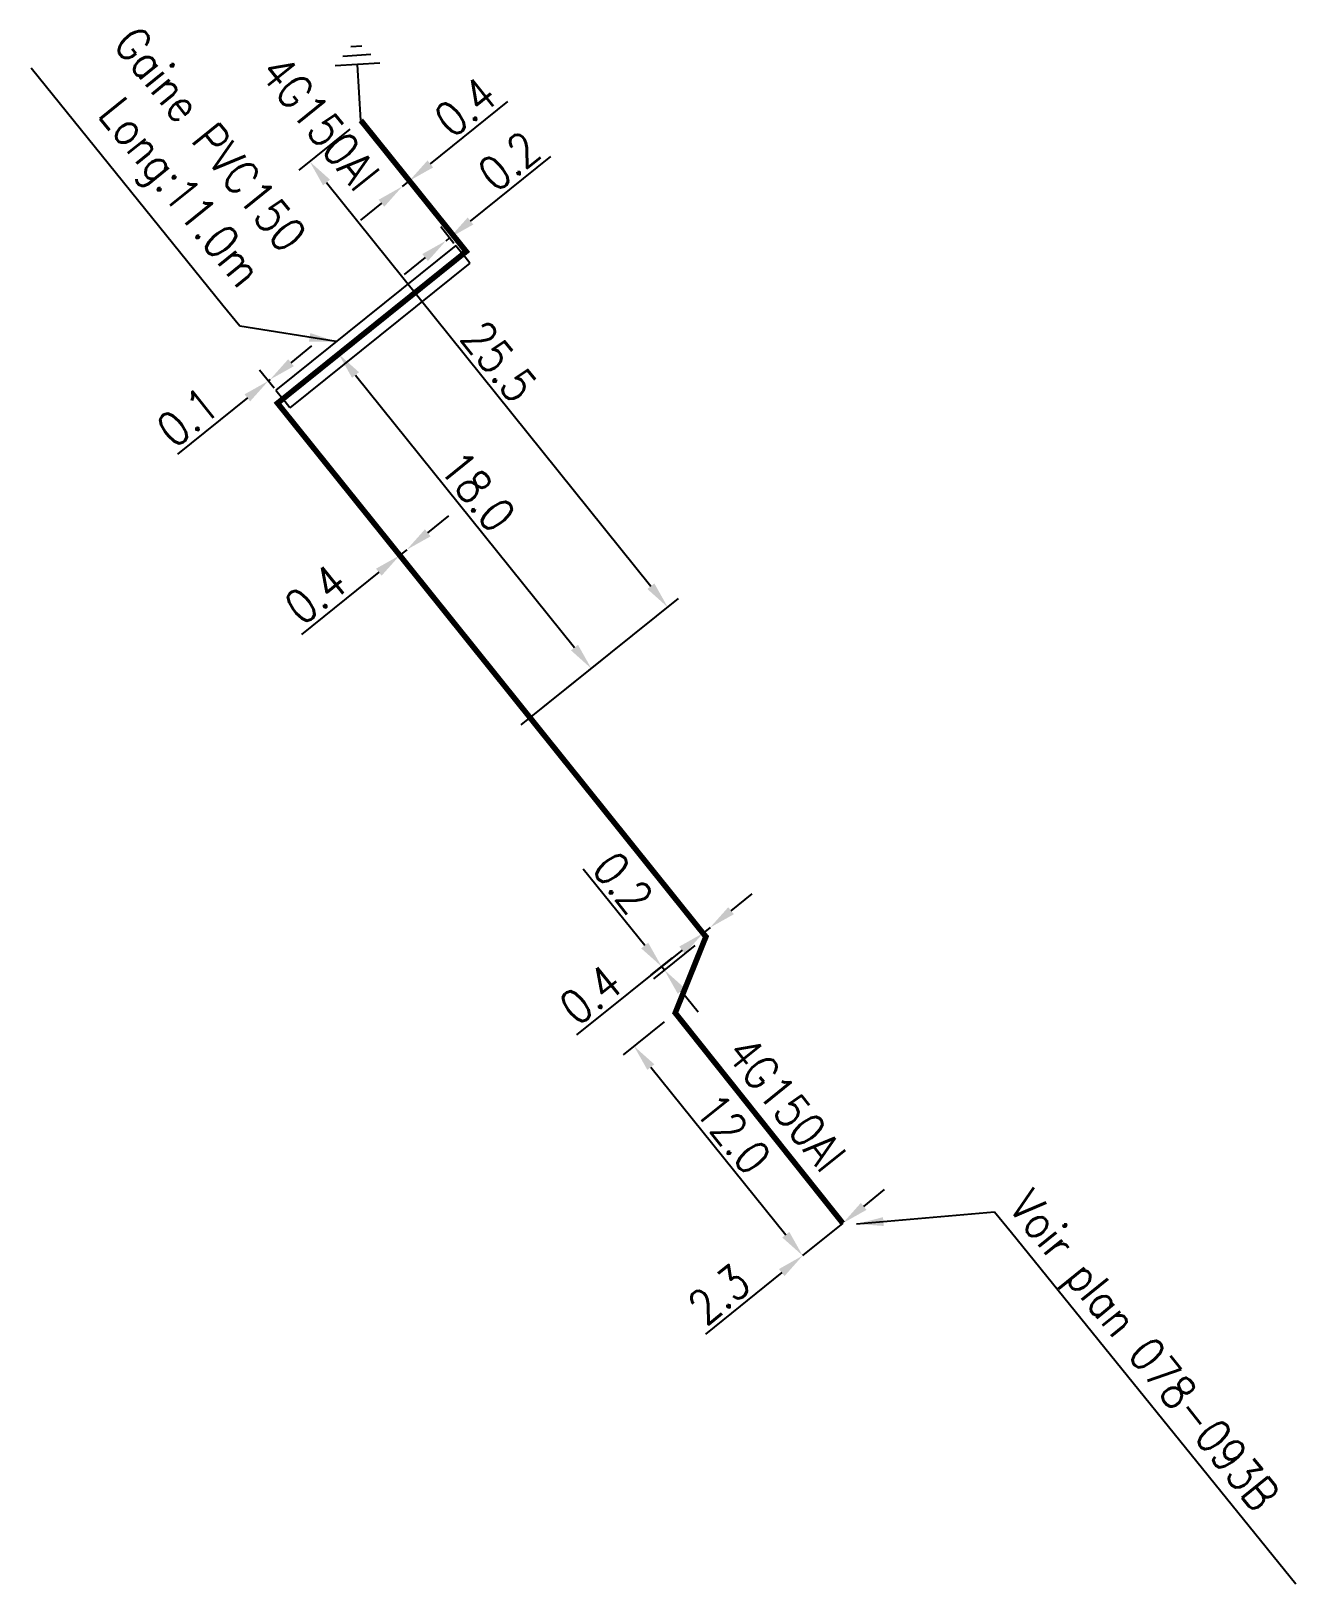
# Model space of a CAD drawing. Header units: millimetres. Extents: x 79134 to 80000, y 145000 to 146008.
# Drawn here: x 79847 to 79903.4, y 145924.3 to 145993.5 of the extents above; entities that cross this region are included whole.
import ezdxf
from ezdxf.enums import TextEntityAlignment as Align

# ---------------------------------------------------------------- set-up
doc = ezdxf.new("R2010")
doc.units = ezdxf.units.MM
doc.header["$PDMODE"] = 34
doc.linetypes.add('B_ST_AL', pattern=[2000, 1000, 1000])
doc.layers.get('0').update_dxf_attribs({"linetype": 'CONTINUOUS'})
doc.layers.get('Defpoints').update_dxf_attribs({"linetype": 'CONTINUOUS'})
doc.layers.add('B_100', color=3, linetype='CONTINUOUS')
doc.layers.add('B_400', color=7, linetype='CONTINUOUS')
doc.styles.get("Standard").update_dxf_attribs({"font": 'romans.shx', "width": 0.85})
doc.dimstyles.get("Standard").update_dxf_attribs({"dimtxt": 1.5, "dimasz": 1.2, "dimexe": 0.625, "dimexo": 0.625, "dimgap": 0.25, "dimtad": 1, "dimdec": 1, "dimzin": 0, "dimdsep": 46, "dimtxsty": 'Standard', "dimcen": -0.5, "dimclrd": 256, "dimclre": 256, "dimclrt": 256, "dimadec": 0, "dimazin": 0, "dimtfac": 1, "dimtdec": 1, "dimtmove": 0, "dimatfit": 3, "dimfxl": 1, "dimtolj": 1, "dimtzin": 0, "dimarcsym": 0})

msp = doc.modelspace()

# ---------------------------------------------------------------- texts
at = {"layer": 'B_100', "linetype": 'Continuous', "width": 0.85}
for rotation, p in [(308.80232, (79859.879, 145989.436)), (308.77151, (79880.689, 145945.682))]:
    msp.add_text('4G150Al', height=1.5, rotation=rotation, dxfattribs=at).set_placement(p, align=Align.MIDDLE)
at = {"layer": 'B_100', "linetype": 'Continuous', "insert": (79891.7, 145941.998), "char_height": 1.5, "attachment_point": 1, "rotation": 309}
msp.add_mtext('Voir plan 078-093B', dxfattribs=at)
at = {"layer": 'B_400', "linetype": 'Continuous', "insert": (79855.87, 145981.656), "char_height": 1.5, "attachment_point": 9, "rotation": 309}
msp.add_mtext('Gaine PVC150\\PLong:11.0m', dxfattribs=at)

# ---------------------------------------------------------------- blocks, each defined once
blk = doc.blocks.new('*D131')
at = {"layer": 'B_100', "linetype": 'Continuous', "lineweight": -2, "transparency": 16777216}
for p, q in [((79861.718, 145979.935), (79860.223, 145978.733)), ((79861.462, 145978.189), (79871.232, 145966.03)), ((79868.859, 145962.583), (79872.471, 145965.486))]:
    blk.add_line(p, q, dxfattribs=at)
at = {"layer": 'B_100', "linetype": 'Continuous', "transparency": 16777216}
for points in [[(79861.617, 145978.314), (79861.306, 145978.064), (79860.71, 145979.124)], [(79871.388, 145966.155), (79871.077, 145965.905), (79871.984, 145965.095)]]:
    blk.add_solid(points, dxfattribs=at)
at = {"layer": 'Defpoints', "color": 0, "linetype": 'Continuous', "transparency": 16777216}
for p in [(79862.205, 145980.326), (79871.984, 145965.095), (79868.372, 145962.192)]:
    blk.add_point(p, dxfattribs=at)
at = {"layer": 'B_100', "linetype": 'Continuous', "transparency": 16777216, "insert": (79866.91, 145973.005), "char_height": 1.5, "attachment_point": 5, "rotation": 308.78532}
blk.add_mtext('\\A1;18.0', dxfattribs=at)
blk = doc.blocks.new('*D132')
at = {"layer": 'B_100', "linetype": 'Continuous', "lineweight": -2, "transparency": 16777216}
for p, q in [((79878.218, 145954.294), (79879.154, 145955.045)), ((79877.282, 145953.543), (79876.97, 145953.292)), ((79876.034, 145952.541), (79871.318, 145948.755))]:
    blk.add_line(p, q, dxfattribs=at)
at = {"layer": 'B_100', "linetype": 'Continuous', "transparency": 16777216}
for points in [[(79878.093, 145954.45), (79878.343, 145954.138), (79877.282, 145953.543)], [(79875.909, 145952.697), (79876.159, 145952.385), (79876.97, 145953.292)]]:
    blk.add_solid(points, dxfattribs=at)
at = {"layer": 'Defpoints', "color": 0, "linetype": 'Continuous', "transparency": 16777216}
for p in [(79876.97, 145953.292), (79877.282, 145953.543), (79877.282, 145953.543)]:
    blk.add_point(p, dxfattribs=at)
at = {"layer": 'B_100', "linetype": 'Continuous', "transparency": 16777216, "insert": (79871.952, 145950.546), "char_height": 1.5, "attachment_point": 5, "rotation": 38.75466}
blk.add_mtext('\\A1;0.4', dxfattribs=at)
blk = doc.blocks.new('*D133')
at = {"layer": 'B_100', "linetype": 'Continuous', "lineweight": -2, "transparency": 16777216}
for p, q in [((79864.684, 145971.149), (79865.619, 145971.901)), ((79863.748, 145970.397), (79863.436, 145970.147)), ((79862.501, 145969.395), (79859.047, 145966.618))]:
    blk.add_line(p, q, dxfattribs=at)
at = {"layer": 'B_100', "linetype": 'Continuous', "transparency": 16777216}
for points in [[(79864.558, 145971.305), (79864.809, 145970.993), (79863.748, 145970.397)], [(79862.376, 145969.551), (79862.626, 145969.239), (79863.436, 145970.147)]]:
    blk.add_solid(points, dxfattribs=at)
at = {"layer": 'Defpoints', "color": 0, "linetype": 'Continuous', "transparency": 16777216}
for p in [(79863.436, 145970.147), (79863.748, 145970.397), (79863.748, 145970.397)]:
    blk.add_point(p, dxfattribs=at)
at = {"layer": 'B_100', "linetype": 'Continuous', "transparency": 16777216, "insert": (79859.68, 145968.41), "char_height": 1.5, "attachment_point": 5, "rotation": 38.79172}
blk.add_mtext('\\A1;0.4', dxfattribs=at)
blk = doc.blocks.new('*D134')
at = {"layer": 'B_400', "linetype": 'Continuous', "lineweight": -2, "transparency": 16777216}
for p, q in [((79858.584, 145978.738), (79859.519, 145979.49)), ((79857.824, 145977.608), (79857.179, 145978.411)), ((79857.648, 145977.986), (79857.57, 145977.924)), ((79856.635, 145977.172), (79853.512, 145974.662))]:
    blk.add_line(p, q, dxfattribs=at)
at = {"layer": 'B_400', "linetype": 'Continuous', "transparency": 16777216}
for points in [[(79858.458, 145978.894), (79858.709, 145978.582), (79857.648, 145977.986)], [(79856.51, 145977.328), (79856.76, 145977.016), (79857.57, 145977.924)]]:
    blk.add_solid(points, dxfattribs=at)
at = {"layer": 'Defpoints', "color": 0, "linetype": 'Continuous', "transparency": 16777216}
for p in [(79857.648, 145977.986), (79857.648, 145977.986), (79858.215, 145977.121)]:
    blk.add_point(p, dxfattribs=at)
at = {"layer": 'B_400', "linetype": 'Continuous', "transparency": 16777216, "insert": (79853.979, 145976.32), "char_height": 1.5, "attachment_point": 5, "rotation": 38.79172}
blk.add_mtext('\\A1;0.1', dxfattribs=at)
blk = doc.blocks.new('*D135')
at = {"layer": 'B_400', "linetype": 'Continuous', "lineweight": -2, "transparency": 16777216}
for p, q in [((79866.591, 145985.058), (79870.178, 145987.942)), ((79865.854, 145984.061), (79865.265, 145984.793)), ((79865.5, 145984.181), (79865.656, 145984.306)), ((79864.565, 145983.429), (79863.63, 145982.677))]:
    blk.add_line(p, q, dxfattribs=at)
at = {"layer": 'B_400', "linetype": 'Continuous', "transparency": 16777216}
for points in [[(79866.466, 145985.214), (79866.717, 145984.903), (79865.656, 145984.306)], [(79864.44, 145983.585), (79864.691, 145983.273), (79865.5, 145984.181)]]:
    blk.add_solid(points, dxfattribs=at)
at = {"layer": 'Defpoints', "color": 0, "linetype": 'Continuous', "transparency": 16777216}
for p in [(79865.5, 145984.181), (79865.5, 145984.181), (79866.245, 145983.574)]:
    blk.add_point(p, dxfattribs=at)
at = {"layer": 'B_400', "linetype": 'Continuous', "transparency": 16777216, "insert": (79868.315, 145987.728), "char_height": 1.5, "attachment_point": 5, "rotation": 38.80232}
blk.add_mtext('\\A1;0.2', dxfattribs=at)
blk = doc.blocks.new('*D136')
at = {"layer": 'B_100', "linetype": 'Continuous', "lineweight": -2, "transparency": 16777216}
for p, q in [((79864.8, 145987.605), (79868.254, 145990.383)), ((79863.553, 145986.603), (79863.865, 145986.853)), ((79862.618, 145985.851), (79861.683, 145985.099))]:
    blk.add_line(p, q, dxfattribs=at)
at = {"layer": 'B_100', "linetype": 'Continuous', "transparency": 16777216}
for points in [[(79864.675, 145987.761), (79864.926, 145987.449), (79863.865, 145986.853)], [(79862.493, 145986.007), (79862.743, 145985.695), (79863.553, 145986.603)]]:
    blk.add_solid(points, dxfattribs=at)
at = {"layer": 'Defpoints', "color": 0, "linetype": 'Continuous', "transparency": 16777216}
for p in [(79863.553, 145986.603), (79863.553, 145986.603), (79863.865, 145986.853)]:
    blk.add_point(p, dxfattribs=at)
at = {"layer": 'B_100', "linetype": 'Continuous', "transparency": 16777216, "insert": (79866.368, 145990.149), "char_height": 1.5, "attachment_point": 5, "rotation": 38.80232}
blk.add_mtext('\\A1;0.4', dxfattribs=at)
blk = doc.blocks.new('*D137')
at = {"linetype": 'Continuous', "lineweight": -2, "transparency": 16777216}
for p, q in [((79861.212, 145989.156), (79858.929, 145987.321)), ((79860.168, 145986.777), (79874.64, 145968.768)), ((79868.859, 145962.583), (79875.879, 145968.224))]:
    blk.add_line(p, q, dxfattribs=at)
at = {"linetype": 'Continuous', "transparency": 16777216}
for points in [[(79860.324, 145986.903), (79860.012, 145986.652), (79859.416, 145987.713)], [(79874.796, 145968.893), (79874.484, 145968.643), (79875.392, 145967.833)]]:
    blk.add_solid(points, dxfattribs=at)
at = {"layer": 'Defpoints', "color": 0, "linetype": 'Continuous', "transparency": 16777216}
for p in [(79861.699, 145989.547), (79875.392, 145967.833), (79868.372, 145962.192)]:
    blk.add_point(p, dxfattribs=at)
at = {"linetype": 'Continuous', "transparency": 16777216, "insert": (79867.867, 145978.793), "char_height": 1.5, "attachment_point": 5, "rotation": 308.78532}
blk.add_mtext('\\A1;25.5', dxfattribs=at)
blk = doc.blocks.new('Symbole MALT')
at = {"flags": 128}
for points in [[(0, 0), (0, -2.5)], [(-1, -2.5), (1, -2.5)], [(-0.625, -2.9), (0.625, -2.9)], [(-0.25, -3.3), (0.25, -3.3)]]:
    blk.add_lwpolyline(points, dxfattribs=at)
blk = doc.blocks.new('*D139')
at = {"layer": 'B_100', "linetype": 'Continuous', "lineweight": -2, "transparency": 16777216}
for p, q in [((79875.24, 145949.345), (79873.399, 145947.863)), ((79874.639, 145947.32), (79880.66, 145939.844))]:
    blk.add_line(p, q, dxfattribs=at)
at = {"layer": 'B_100', "linetype": 'Continuous', "transparency": 16777216}
for points in [[(79874.794, 145947.446), (79874.483, 145947.195), (79873.886, 145948.255)], [(79880.816, 145939.969), (79880.505, 145939.718), (79881.413, 145938.909)]]:
    blk.add_solid(points, dxfattribs=at)
at = {"layer": 'Defpoints', "color": 0, "linetype": 'Continuous', "transparency": 16777216}
for p in [(79875.727, 145949.737), (79881.413, 145938.909), (79881.413, 145938.909)]:
    blk.add_point(p, dxfattribs=at)
at = {"layer": 'B_100', "linetype": 'Continuous', "transparency": 16777216, "insert": (79878.313, 145944.352), "char_height": 1.5, "attachment_point": 5, "rotation": 308.84847}
blk.add_mtext('\\A1;12.0', dxfattribs=at)
blk = doc.blocks.new('*D140')
at = {"layer": 'B_100', "linetype": 'Continuous', "lineweight": -2, "transparency": 16777216}
for p, q in [((79884.137, 145941.107), (79885.07, 145941.861)), ((79883.203, 145940.354), (79881.413, 145938.909)), ((79880.479, 145938.155), (79877.078, 145935.41))]:
    blk.add_line(p, q, dxfattribs=at)
at = {"layer": 'B_100', "linetype": 'Continuous', "transparency": 16777216}
for points in [[(79884.011, 145941.263), (79884.262, 145940.952), (79883.203, 145940.354)], [(79880.354, 145938.311), (79880.605, 145938), (79881.413, 145938.909)]]:
    blk.add_solid(points, dxfattribs=at)
at = {"layer": 'Defpoints', "color": 0, "linetype": 'Continuous', "transparency": 16777216}
for p in [(79883.203, 145940.354), (79881.413, 145938.909), (79881.413, 145938.909)]:
    blk.add_point(p, dxfattribs=at)
at = {"layer": 'B_100', "linetype": 'Continuous', "transparency": 16777216, "insert": (79877.683, 145937.184), "char_height": 1.5, "attachment_point": 5, "rotation": 38.90784}
blk.add_mtext('\\A1;2.3', dxfattribs=at)
blk = doc.blocks.new('*D141')
at = {"layer": 'B_100', "linetype": 'Continuous', "lineweight": -2, "transparency": 16777216}
for p, q in [((79874.365, 145952.742), (79871.625, 145956.148)), ((79876.608, 145952.745), (79874.757, 145951.257)), ((79874.648, 145951.429), (79875.604, 145952.198)), ((79875.244, 145951.649), (79875.117, 145951.807)), ((79875.997, 145950.714), (79876.749, 145949.779))]:
    blk.add_line(p, q, dxfattribs=at)
at = {"layer": 'B_100', "linetype": 'Continuous', "transparency": 16777216}
for points in [[(79874.521, 145952.867), (79874.209, 145952.616), (79875.117, 145951.807)], [(79876.152, 145950.839), (79875.841, 145950.588), (79875.244, 145951.649)]]:
    blk.add_solid(points, dxfattribs=at)
at = {"layer": 'Defpoints', "color": 0, "linetype": 'Continuous', "transparency": 16777216}
for p in [(79877.095, 145953.137), (79875.117, 145951.807), (79874.161, 145951.037)]:
    blk.add_point(p, dxfattribs=at)
at = {"layer": 'B_100', "linetype": 'Continuous', "transparency": 16777216, "insert": (79873.398, 145955.539), "char_height": 1.5, "attachment_point": 5, "rotation": 308.81708}
blk.add_mtext('\\A1;0.2', dxfattribs=at)

# ---------------------------------------------------------------- dimensions: what is measured, and where the dimension line sits
at = {"linetype": 'Continuous'}
dim = msp.add_linear_dim(base=(79875.392, 145967.833), p1=(79861.699, 145989.547), p2=(79868.372, 145962.192), angle=128.78532, dimstyle='Standard', dxfattribs=at)
dim.commit()
dim.dimension.update_dxf_attribs({"geometry": '*D137', "text_midpoint": (79867.087, 145978.167), "dimtype": 160})
at = {"layer": 'B_100', "linetype": 'Continuous'}
for base, p1, p2, angle, picture, middle in [((79863.553, 145986.603), (79863.865, 145986.853), (79863.553, 145986.603), 38.80232, '*D136', (79866.995, 145989.37)), ((79871.984, 145965.095), (79862.205, 145980.326), (79868.372, 145962.192), 128.78532, '*D131', (79866.131, 145972.378)), ((79863.748, 145970.397), (79863.436, 145970.147), (79863.748, 145970.397), 218.79172, '*D133', (79860.306, 145967.631)), ((79875.117, 145951.807), (79877.095, 145953.137), (79874.161, 145951.037), 308.81708, '*D141', (79872.619, 145954.912)), ((79877.282, 145953.543), (79876.97, 145953.292), (79877.282, 145953.543), 218.75466, '*D132', (79872.578, 145949.766)), ((79881.413, 145938.909), (79875.727, 145949.737), (79881.413, 145938.909), 128.84847, '*D139', (79877.534, 145943.725)), ((79881.413, 145938.909), (79883.203, 145940.354), (79881.413, 145938.909), 38.90784, '*D140', (79878.312, 145936.406))]:
    dim = msp.add_linear_dim(base=base, p1=p1, p2=p2, angle=angle, dimstyle='Standard', dxfattribs=at)
    dim.commit()
    dim.dimension.update_dxf_attribs({"geometry": picture, "text_midpoint": middle, "dimtype": 160})
at = {"layer": 'B_400', "linetype": 'Continuous'}
for base, p1, p2, angle, picture, middle in [((79865.5, 145984.181), (79866.245, 145983.574), (79865.5, 145984.181), 38.80232, '*D135', (79868.942, 145986.949)), ((79857.648, 145977.986), (79858.215, 145977.121), (79857.648, 145977.986), 218.79172, '*D134', (79854.606, 145975.541))]:
    dim = msp.add_linear_dim(base=base, p1=p1, p2=p2, angle=angle, dimstyle='Standard', dxfattribs=at)
    dim.commit()
    dim.dimension.update_dxf_attribs({"geometry": picture, "text_midpoint": middle, "dimtype": 160})

# ---------------------------------------------------------------- linework, layer by layer
at = {"layer": 'B_100', "linetype": 'B_ST_AL', "const_width": 0.25, "flags": 128}
msp.add_lwpolyline([(79883.203, 145940.354), (79875.727, 145949.737), (79877.095, 145953.137), (79876.968, 145953.289), (79863.436, 145970.147), (79857.982, 145976.933), (79862.205, 145980.327), (79866.401, 145983.699), (79863.865, 145986.853), (79861.699, 145989.547)], dxfattribs=at)
at = {"layer": 'B_400', "color": 7}
for p, q in [((79865.932, 145983.964), (79857.902, 145977.511)), ((79865.932, 145983.964), (79866.245, 145983.574)), ((79866.558, 145983.184), (79858.529, 145976.731)), ((79866.558, 145983.184), (79866.245, 145983.574)), ((79857.902, 145977.511), (79858.215, 145977.121)), ((79858.529, 145976.731), (79858.215, 145977.121))]:
    msp.add_line(p, q, dxfattribs=at)

# ---------------------------------------------------------------- block references
at = {"rotation": 183.5004634294897}
msp.add_blockref('Symbole MALT', (79861.699, 145989.547), dxfattribs=at)

msp.set_redraw_order([(e.dxf.handle, doc.entitydb.next_handle()) for e in msp.query("TEXT MTEXT ATTDEF DIMENSION ARC_DIMENSION")])  # texts and dimensions are drawn at this point

# ---------------------------------------------------------------- leaders
at = {"layer": 'B_100', "linetype": 'Continuous', "annotation_type": 0, "has_hookline": 1, "hookline_direction": 0, "text_width": 19.914, "horizontal_direction": (0.62932, -0.777146, 0)}
msp.add_leader([(79883.82, 145940.322), (79889.979, 145940.869), (79890.734, 145939.937)], dimstyle='Standard', override={"dimgap": 0.25, "dimtad": 1}, dxfattribs=at)
at = {"layer": 'B_400', "linetype": 'Continuous', "annotation_type": 0, "has_hookline": 1, "hookline_direction": 1, "text_width": 13.357, "horizontal_direction": (0.62932, -0.777146, 0)}
msp.add_leader([(79860.598, 145979.677), (79856.302, 145980.362), (79855.546, 145981.295)], dimstyle='Standard', override={"dimgap": 0.25, "dimtad": 1}, dxfattribs=at)

doc.saveas('drawing.dxf')
